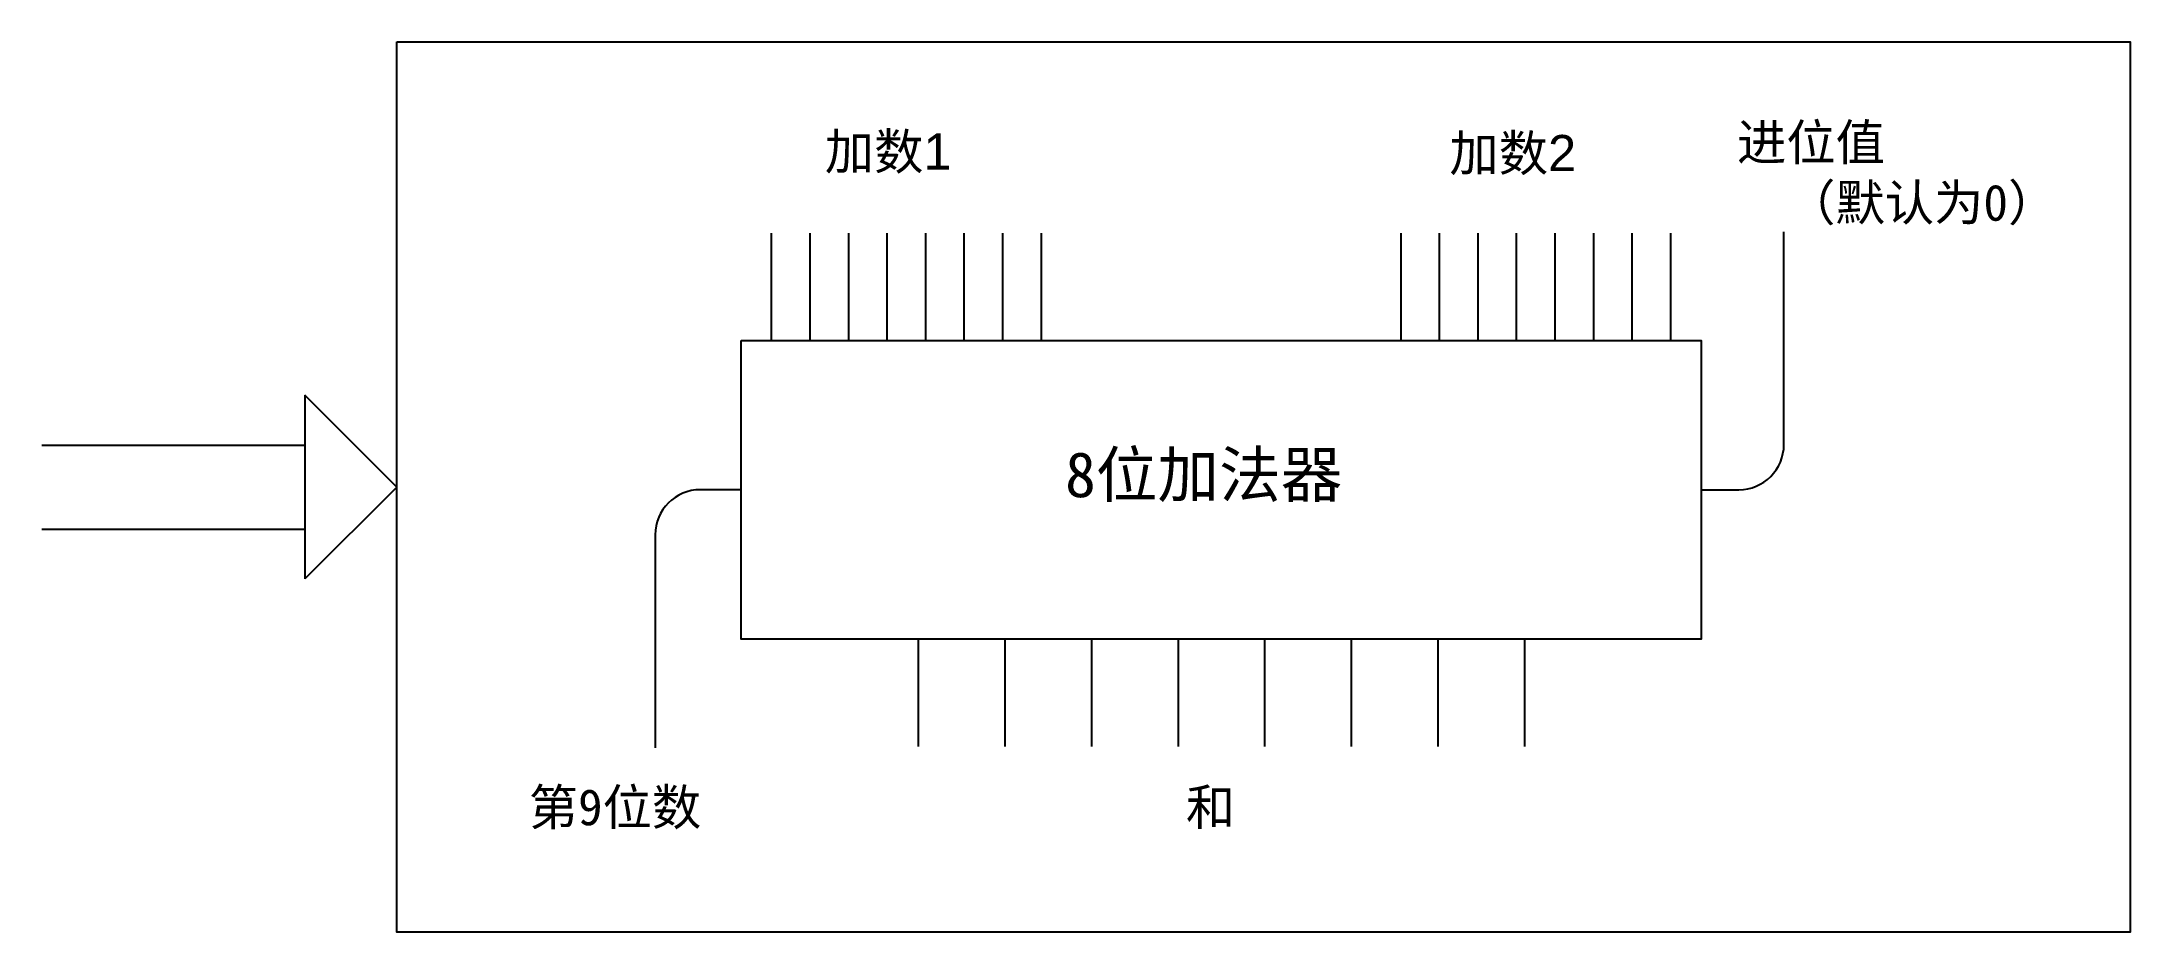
# Model space of a CAD drawing. Header units: inches. Extents: x -6 to 965, y -428 to -142.
# Drawn here: x 192.92 to 216.03, y -195.28 to -185.43 of the extents above; entities that cross this region are included whole.
import ezdxf

# ---------------------------------------------------------------- set-up
doc = ezdxf.new("R2010")
doc.units = ezdxf.units.IN
doc.header["$MEASUREMENT"] = 0
doc.styles.get("Standard").update_dxf_attribs({"font": 'arial.ttf'})

msp = doc.modelspace()

# ---------------------------------------------------------------- texts
at = {"color": 85, "true_color": 0x58ba48, "attachment_point": 1}
for s, width, insert, char_height in [('{\\fSimSun|b0|i0|c134|p2;加数}1', 2.6324, (201.588, -186.444), 0.4), ('{\\fSimSun|b0|i0|c134|p2;加数}2', 2.29925, (208.5, -186.461), 0.4), ('{\\fSimSun|b0|i0|c134|p2;进位值\\P  （默认为0）}', 8.00581, (211.682, -186.343), 0.4), ('{\\fSimSun|b0|i0|c134|p2;8位加法器}', 4.25108, (204.247, -189.969), 0.5), ('{\\fSimSun|b0|i0|c134|p2;第9位数}', 3.54535, (198.312, -193.7), 0.4), ('{\\fSimSun|b0|i0|c134|p2;和}', 1.78101, (205.584, -193.7), 0.4)]:
    msp.add_mtext_dynamic_manual_height_columns(s, width=width, gutter_width=1, heights=[0], dxfattribs=dict(at, insert=insert, char_height=char_height))

# ---------------------------------------------------------------- linework, layer by layer
for p, q in [((201, -188.735), (201, -187.546)), ((201.426, -188.735), (201.426, -187.546)), ((201.853, -188.735), (201.853, -187.546)), ((202.279, -188.735), (202.279, -187.546)), ((202.706, -188.735), (202.706, -187.546)), ((203.132, -188.735), (203.132, -187.546)), ((203.558, -188.735), (203.558, -187.546)), ((203.985, -188.735), (203.985, -187.546)), ((207.964, -188.735), (207.964, -187.546)), ((208.39, -188.735), (208.39, -187.546)), ((208.817, -188.735), (208.817, -187.546)), ((209.243, -188.735), (209.243, -187.546)), ((209.67, -188.735), (209.67, -187.546)), ((210.096, -188.735), (210.096, -187.546)), ((210.522, -188.735), (210.522, -187.546)), ((210.949, -188.735), (210.949, -187.546)), ((212.201, -189.887), (212.201, -187.532)), ((200.663, -190.387), (200.211, -190.387)), ((211.286, -190.387), (211.701, -190.387)), ((199.711, -190.887), (199.711, -193.242)), ((202.622, -192.039), (202.622, -193.227)), ((203.581, -192.039), (203.581, -193.227)), ((204.539, -192.039), (204.539, -193.227)), ((205.497, -192.039), (205.497, -193.227)), ((206.455, -192.039), (206.455, -193.227)), ((207.414, -192.039), (207.414, -193.227)), ((208.372, -192.039), (208.372, -193.227)), ((209.33, -192.039), (209.33, -193.227))]:
    msp.add_line(p, q)
at = {"color": 85, "true_color": 0x58ba48}
for p, q in [((196.852, -190.357), (195.835, -189.34)), ((195.835, -189.34), (195.835, -191.373)), ((192.924, -189.892), (195.835, -189.892)), ((196.852, -190.357), (195.835, -191.373)), ((192.924, -190.822), (195.835, -190.822))]:
    msp.add_line(p, q, dxfattribs=at)
for points in [[(196.852, -185.429), (216.033, -185.429), (216.033, -195.284), (196.852, -195.284)], [(200.663, -188.735), (211.286, -188.735), (211.286, -192.039), (200.663, -192.039)]]:
    msp.add_lwpolyline(points, close=True)
for centre, start, end in [((211.701, -189.887), 270, 0), ((200.211, -190.887), 90, 180)]:
    msp.add_arc(centre, 0.5, start, end)

msp.set_redraw_order([(e.dxf.handle, doc.entitydb.next_handle()) for e in msp.query("TEXT MTEXT ATTDEF DIMENSION ARC_DIMENSION")])  # texts and dimensions are drawn at this point

doc.saveas('drawing.dxf')
